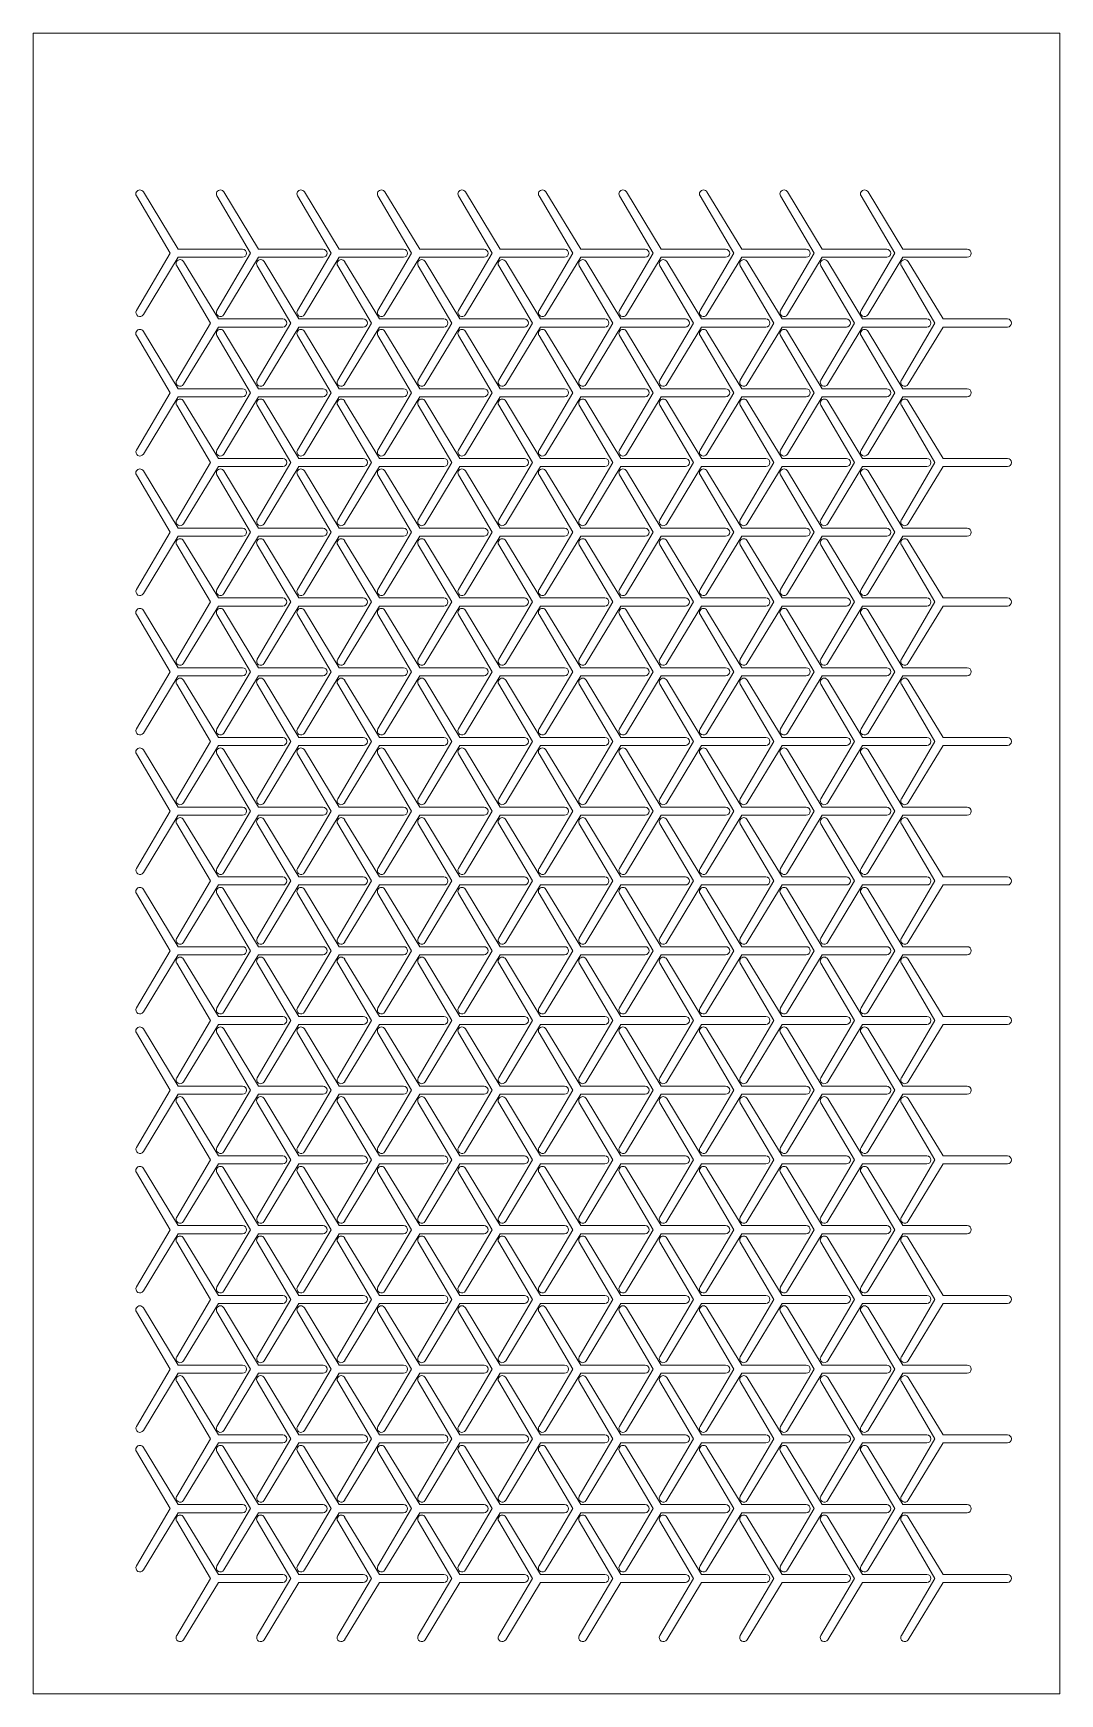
# Model space of a CAD drawing. Header units: metres. Extents: x 0 to 128, y 0 to 206.
import ezdxf

# ---------------------------------------------------------------- set-up
doc = ezdxf.new("R2010")
doc.units = ezdxf.units.M
doc.layers.add('TOP', color=1, linetype='Continuous', lineweight=0)

msp = doc.modelspace()

# ---------------------------------------------------------------- linework, layer by layer
at = {"layer": 'TOP'}
for p, q in [((0, 0), (0, 206.2)), ((0, 206.2), (127.5, 206.2)), ((127.5, 206.2), (127.5, 0)), ((12.82, 185.99), (17, 178.87)), ((18, 179.37), (13.68, 186.49)), ((22.82, 185.99), (27, 178.87)), ((28, 179.37), (23.68, 186.49)), ((32.82, 185.99), (37, 178.87)), ((38, 179.37), (33.68, 186.49)), ((42.82, 185.99), (47, 178.87)), ((48, 179.37), (43.68, 186.49)), ((52.82, 185.99), (57, 178.87)), ((58, 179.37), (53.68, 186.49)), ((62.82, 185.99), (67, 178.87)), ((68, 179.37), (63.68, 186.49)), ((72.82, 185.99), (77, 178.87)), ((78, 179.37), (73.68, 186.49)), ((82.82, 185.99), (87, 178.87)), ((88, 179.37), (83.68, 186.49)), ((92.82, 185.99), (97, 178.87)), ((98, 179.37), (93.68, 186.49)), ((102.82, 185.99), (107, 178.87)), ((108, 179.37), (103.68, 186.49)), ((17, 178.87), (12.82, 171.76)), ((13.68, 171.26), (18, 178.37)), ((26, 179.37), (18, 179.37)), ((18, 178.37), (26, 178.37)), ((23, 170.71), (18.68, 177.83)), ((27, 178.87), (22.82, 171.76)), ((23.68, 171.26), (28, 178.37)), ((36, 179.37), (28, 179.37)), ((28, 178.37), (36, 178.37)), ((33, 170.71), (28.68, 177.83)), ((37, 178.87), (32.82, 171.76)), ((33.68, 171.26), (38, 178.37)), ((46, 179.37), (38, 179.37)), ((38, 178.37), (46, 178.37)), ((43, 170.71), (38.68, 177.83)), ((47, 178.87), (42.82, 171.76)), ((43.68, 171.26), (48, 178.37)), ((56, 179.37), (48, 179.37)), ((48, 178.37), (56, 178.37)), ((53, 170.71), (48.68, 177.83)), ((57, 178.87), (52.82, 171.76)), ((53.68, 171.26), (58, 178.37)), ((66, 179.37), (58, 179.37)), ((58, 178.37), (66, 178.37)), ((63, 170.71), (58.68, 177.83)), ((67, 178.87), (62.82, 171.76)), ((63.68, 171.26), (68, 178.37)), ((76, 179.37), (68, 179.37)), ((68, 178.37), (76, 178.37)), ((73, 170.71), (68.68, 177.83)), ((77, 178.87), (72.82, 171.76)), ((73.68, 171.26), (78, 178.37)), ((86, 179.37), (78, 179.37)), ((78, 178.37), (86, 178.37)), ((83, 170.71), (78.68, 177.83)), ((87, 178.87), (82.82, 171.76)), ((83.68, 171.26), (88, 178.37)), ((96, 179.37), (88, 179.37)), ((88, 178.37), (96, 178.37)), ((93, 170.71), (88.68, 177.83)), ((97, 178.87), (92.82, 171.76)), ((93.68, 171.26), (98, 178.37)), ((106, 179.37), (98, 179.37)), ((98, 178.37), (106, 178.37)), ((103, 170.71), (98.68, 177.83)), ((107, 178.87), (102.82, 171.76)), ((103.68, 171.26), (108, 178.37)), ((116, 179.37), (108, 179.37)), ((108, 178.37), (116, 178.37)), ((113, 170.71), (108.68, 177.83)), ((17.82, 177.33), (22, 170.21)), ((27.82, 177.33), (32, 170.21)), ((37.82, 177.33), (42, 170.21)), ((47.82, 177.33), (52, 170.21)), ((57.82, 177.33), (62, 170.21)), ((67.82, 177.33), (72, 170.21)), ((77.82, 177.33), (82, 170.21)), ((87.82, 177.33), (92, 170.21)), ((97.82, 177.33), (102, 170.21)), ((107.82, 177.33), (112, 170.21)), ((18, 162.05), (13.68, 169.17)), ((22, 170.21), (17.82, 163.1)), ((18.68, 162.6), (23, 169.71)), ((31, 170.71), (23, 170.71)), ((23, 169.71), (31, 169.71)), ((28, 162.05), (23.68, 169.17)), ((32, 170.21), (27.82, 163.1)), ((28.68, 162.6), (33, 169.71)), ((41, 170.71), (33, 170.71)), ((33, 169.71), (41, 169.71)), ((38, 162.05), (33.68, 169.17)), ((42, 170.21), (37.82, 163.1)), ((38.68, 162.6), (43, 169.71)), ((51, 170.71), (43, 170.71)), ((43, 169.71), (51, 169.71)), ((48, 162.05), (43.68, 169.17)), ((52, 170.21), (47.82, 163.1)), ((48.68, 162.6), (53, 169.71)), ((61, 170.71), (53, 170.71)), ((53, 169.71), (61, 169.71)), ((58, 162.05), (53.68, 169.17)), ((62, 170.21), (57.82, 163.1)), ((58.68, 162.6), (63, 169.71)), ((71, 170.71), (63, 170.71)), ((63, 169.71), (71, 169.71)), ((68, 162.05), (63.68, 169.17)), ((72, 170.21), (67.82, 163.1)), ((68.68, 162.6), (73, 169.71)), ((81, 170.71), (73, 170.71)), ((73, 169.71), (81, 169.71)), ((78, 162.05), (73.68, 169.17)), ((82, 170.21), (77.82, 163.1)), ((78.68, 162.6), (83, 169.71)), ((91, 170.71), (83, 170.71)), ((83, 169.71), (91, 169.71)), ((88, 162.05), (83.68, 169.17)), ((92, 170.21), (87.82, 163.1)), ((88.68, 162.6), (93, 169.71)), ((101, 170.71), (93, 170.71)), ((93, 169.71), (101, 169.71)), ((98, 162.05), (93.68, 169.17)), ((102, 170.21), (97.82, 163.1)), ((98.68, 162.6), (103, 169.71)), ((111, 170.71), (103, 170.71)), ((103, 169.71), (111, 169.71)), ((108, 162.05), (103.68, 169.17)), ((112, 170.21), (107.82, 163.1)), ((108.68, 162.6), (113, 169.71)), ((121, 170.71), (113, 170.71)), ((113, 169.71), (121, 169.71)), ((12.82, 168.67), (17, 161.55)), ((22.82, 168.67), (27, 161.55)), ((32.82, 168.67), (37, 161.55)), ((42.82, 168.67), (47, 161.55)), ((52.82, 168.67), (57, 161.55)), ((62.82, 168.67), (67, 161.55)), ((72.82, 168.67), (77, 161.55)), ((82.82, 168.67), (87, 161.55)), ((92.82, 168.67), (97, 161.55)), ((102.82, 168.67), (107, 161.55)), ((17, 161.55), (12.82, 154.44)), ((13.68, 153.94), (18, 161.05)), ((26, 162.05), (18, 162.05)), ((18, 161.05), (26, 161.05)), ((27, 161.55), (22.82, 154.44)), ((23.68, 153.94), (28, 161.05)), ((36, 162.05), (28, 162.05)), ((28, 161.05), (36, 161.05)), ((37, 161.55), (32.82, 154.44)), ((33.68, 153.94), (38, 161.05)), ((46, 162.05), (38, 162.05)), ((38, 161.05), (46, 161.05)), ((47, 161.55), (42.82, 154.44)), ((43.68, 153.94), (48, 161.05)), ((56, 162.05), (48, 162.05)), ((48, 161.05), (56, 161.05)), ((57, 161.55), (52.82, 154.44)), ((53.68, 153.94), (58, 161.05)), ((66, 162.05), (58, 162.05)), ((58, 161.05), (66, 161.05)), ((67, 161.55), (62.82, 154.44)), ((63.68, 153.94), (68, 161.05)), ((76, 162.05), (68, 162.05)), ((68, 161.05), (76, 161.05)), ((77, 161.55), (72.82, 154.44)), ((73.68, 153.94), (78, 161.05)), ((86, 162.05), (78, 162.05)), ((78, 161.05), (86, 161.05)), ((87, 161.55), (82.82, 154.44)), ((83.68, 153.94), (88, 161.05)), ((96, 162.05), (88, 162.05)), ((88, 161.05), (96, 161.05)), ((97, 161.55), (92.82, 154.44)), ((93.68, 153.94), (98, 161.05)), ((106, 162.05), (98, 162.05)), ((98, 161.05), (106, 161.05)), ((107, 161.55), (102.82, 154.44)), ((103.68, 153.94), (108, 161.05)), ((116, 162.05), (108, 162.05)), ((108, 161.05), (116, 161.05)), ((17.82, 160.01), (22, 152.89)), ((23, 153.39), (18.68, 160.51)), ((27.82, 160.01), (32, 152.89)), ((33, 153.39), (28.68, 160.51)), ((37.82, 160.01), (42, 152.89)), ((43, 153.39), (38.68, 160.51)), ((47.82, 160.01), (52, 152.89)), ((53, 153.39), (48.68, 160.51)), ((57.82, 160.01), (62, 152.89)), ((63, 153.39), (58.68, 160.51)), ((67.82, 160.01), (72, 152.89)), ((73, 153.39), (68.68, 160.51)), ((77.82, 160.01), (82, 152.89)), ((83, 153.39), (78.68, 160.51)), ((87.82, 160.01), (92, 152.89)), ((93, 153.39), (88.68, 160.51)), ((97.82, 160.01), (102, 152.89)), ((103, 153.39), (98.68, 160.51)), ((107.82, 160.01), (112, 152.89)), ((113, 153.39), (108.68, 160.51)), ((22, 152.89), (17.82, 145.78)), ((31, 153.39), (23, 153.39)), ((32, 152.89), (27.82, 145.78)), ((41, 153.39), (33, 153.39)), ((42, 152.89), (37.82, 145.78)), ((51, 153.39), (43, 153.39)), ((52, 152.89), (47.82, 145.78)), ((61, 153.39), (53, 153.39)), ((62, 152.89), (57.82, 145.78)), ((71, 153.39), (63, 153.39)), ((72, 152.89), (67.82, 145.78)), ((81, 153.39), (73, 153.39)), ((82, 152.89), (77.82, 145.78)), ((91, 153.39), (83, 153.39)), ((92, 152.89), (87.82, 145.78)), ((101, 153.39), (93, 153.39)), ((102, 152.89), (97.82, 145.78)), ((111, 153.39), (103, 153.39)), ((112, 152.89), (107.82, 145.78)), ((121, 153.39), (113, 153.39)), ((12.82, 151.35), (17, 144.23)), ((18, 144.73), (13.68, 151.85)), ((18.68, 145.28), (23, 152.39)), ((22.82, 151.35), (27, 144.23)), ((23, 152.39), (31, 152.39)), ((28, 144.73), (23.68, 151.85)), ((28.68, 145.28), (33, 152.39)), ((32.82, 151.35), (37, 144.23)), ((33, 152.39), (41, 152.39)), ((38, 144.73), (33.68, 151.85)), ((38.68, 145.28), (43, 152.39)), ((42.82, 151.35), (47, 144.23)), ((43, 152.39), (51, 152.39)), ((48, 144.73), (43.68, 151.85)), ((48.68, 145.28), (53, 152.39)), ((52.82, 151.35), (57, 144.23)), ((53, 152.39), (61, 152.39)), ((58, 144.73), (53.68, 151.85)), ((58.68, 145.28), (63, 152.39)), ((62.82, 151.35), (67, 144.23)), ((63, 152.39), (71, 152.39)), ((68, 144.73), (63.68, 151.85)), ((68.68, 145.28), (73, 152.39)), ((72.82, 151.35), (77, 144.23)), ((73, 152.39), (81, 152.39)), ((78, 144.73), (73.68, 151.85)), ((78.68, 145.28), (83, 152.39)), ((82.82, 151.35), (87, 144.23)), ((83, 152.39), (91, 152.39)), ((88, 144.73), (83.68, 151.85)), ((88.68, 145.28), (93, 152.39)), ((92.82, 151.35), (97, 144.23)), ((93, 152.39), (101, 152.39)), ((98, 144.73), (93.68, 151.85)), ((98.68, 145.28), (103, 152.39)), ((102.82, 151.35), (107, 144.23)), ((103, 152.39), (111, 152.39)), ((108, 144.73), (103.68, 151.85)), ((108.68, 145.28), (113, 152.39)), ((113, 152.39), (121, 152.39)), ((26, 144.73), (18, 144.73)), ((36, 144.73), (28, 144.73)), ((46, 144.73), (38, 144.73)), ((56, 144.73), (48, 144.73)), ((66, 144.73), (58, 144.73)), ((76, 144.73), (68, 144.73)), ((86, 144.73), (78, 144.73)), ((96, 144.73), (88, 144.73)), ((106, 144.73), (98, 144.73)), ((116, 144.73), (108, 144.73)), ((17, 144.23), (12.82, 137.12)), ((13.68, 136.62), (18, 143.73)), ((17.82, 142.68), (22, 135.57)), ((18, 143.73), (26, 143.73)), ((23, 136.07), (18.68, 143.18)), ((27, 144.23), (22.82, 137.12)), ((23.68, 136.62), (28, 143.73)), ((27.82, 142.68), (32, 135.57)), ((28, 143.73), (36, 143.73)), ((33, 136.07), (28.68, 143.18)), ((37, 144.23), (32.82, 137.12)), ((33.68, 136.62), (38, 143.73)), ((37.82, 142.68), (42, 135.57)), ((38, 143.73), (46, 143.73)), ((43, 136.07), (38.68, 143.18)), ((47, 144.23), (42.82, 137.12)), ((43.68, 136.62), (48, 143.73)), ((47.82, 142.68), (52, 135.57)), ((48, 143.73), (56, 143.73)), ((53, 136.07), (48.68, 143.18)), ((57, 144.23), (52.82, 137.12)), ((53.68, 136.62), (58, 143.73)), ((57.82, 142.68), (62, 135.57)), ((58, 143.73), (66, 143.73)), ((63, 136.07), (58.68, 143.18)), ((67, 144.23), (62.82, 137.12)), ((63.68, 136.62), (68, 143.73)), ((67.82, 142.68), (72, 135.57)), ((68, 143.73), (76, 143.73)), ((73, 136.07), (68.68, 143.18)), ((77, 144.23), (72.82, 137.12)), ((73.68, 136.62), (78, 143.73)), ((77.82, 142.68), (82, 135.57)), ((78, 143.73), (86, 143.73)), ((83, 136.07), (78.68, 143.18)), ((87, 144.23), (82.82, 137.12)), ((83.68, 136.62), (88, 143.73)), ((87.82, 142.68), (92, 135.57)), ((88, 143.73), (96, 143.73)), ((93, 136.07), (88.68, 143.18)), ((97, 144.23), (92.82, 137.12)), ((93.68, 136.62), (98, 143.73)), ((97.82, 142.68), (102, 135.57)), ((98, 143.73), (106, 143.73)), ((103, 136.07), (98.68, 143.18)), ((107, 144.23), (102.82, 137.12)), ((103.68, 136.62), (108, 143.73)), ((107.82, 142.68), (112, 135.57)), ((108, 143.73), (116, 143.73)), ((113, 136.07), (108.68, 143.18)), ((18, 127.41), (13.68, 134.52)), ((22, 135.57), (17.82, 128.46)), ((18.68, 127.96), (23, 135.07)), ((31, 136.07), (23, 136.07)), ((23, 135.07), (31, 135.07)), ((28, 127.41), (23.68, 134.52)), ((32, 135.57), (27.82, 128.46)), ((28.68, 127.96), (33, 135.07)), ((41, 136.07), (33, 136.07)), ((33, 135.07), (41, 135.07)), ((38, 127.41), (33.68, 134.52)), ((42, 135.57), (37.82, 128.46)), ((38.68, 127.96), (43, 135.07)), ((51, 136.07), (43, 136.07)), ((43, 135.07), (51, 135.07)), ((48, 127.41), (43.68, 134.52)), ((52, 135.57), (47.82, 128.46)), ((48.68, 127.96), (53, 135.07)), ((61, 136.07), (53, 136.07)), ((53, 135.07), (61, 135.07)), ((58, 127.41), (53.68, 134.52)), ((62, 135.57), (57.82, 128.46)), ((58.68, 127.96), (63, 135.07)), ((71, 136.07), (63, 136.07)), ((63, 135.07), (71, 135.07)), ((68, 127.41), (63.68, 134.52)), ((72, 135.57), (67.82, 128.46)), ((68.68, 127.96), (73, 135.07)), ((81, 136.07), (73, 136.07)), ((73, 135.07), (81, 135.07)), ((78, 127.41), (73.68, 134.52)), ((82, 135.57), (77.82, 128.46)), ((78.68, 127.96), (83, 135.07)), ((91, 136.07), (83, 136.07)), ((83, 135.07), (91, 135.07)), ((88, 127.41), (83.68, 134.52)), ((92, 135.57), (87.82, 128.46)), ((88.68, 127.96), (93, 135.07)), ((101, 136.07), (93, 136.07)), ((93, 135.07), (101, 135.07)), ((98, 127.41), (93.68, 134.52)), ((102, 135.57), (97.82, 128.46)), ((98.68, 127.96), (103, 135.07)), ((111, 136.07), (103, 136.07)), ((103, 135.07), (111, 135.07)), ((108, 127.41), (103.68, 134.52)), ((112, 135.57), (107.82, 128.46)), ((108.68, 127.96), (113, 135.07)), ((121, 136.07), (113, 136.07)), ((113, 135.07), (121, 135.07)), ((12.82, 134.02), (17, 126.91)), ((22.82, 134.02), (27, 126.91)), ((32.82, 134.02), (37, 126.91)), ((42.82, 134.02), (47, 126.91)), ((52.82, 134.02), (57, 126.91)), ((62.82, 134.02), (67, 126.91)), ((72.82, 134.02), (77, 126.91)), ((82.82, 134.02), (87, 126.91)), ((92.82, 134.02), (97, 126.91)), ((102.82, 134.02), (107, 126.91)), ((17, 126.91), (12.82, 119.8)), ((13.68, 119.3), (18, 126.41)), ((26, 127.41), (18, 127.41)), ((18, 126.41), (26, 126.41)), ((23, 118.75), (18.68, 125.86)), ((27, 126.91), (22.82, 119.8)), ((23.68, 119.3), (28, 126.41)), ((36, 127.41), (28, 127.41)), ((28, 126.41), (36, 126.41)), ((33, 118.75), (28.68, 125.86)), ((37, 126.91), (32.82, 119.8)), ((33.68, 119.3), (38, 126.41)), ((46, 127.41), (38, 127.41)), ((38, 126.41), (46, 126.41)), ((43, 118.75), (38.68, 125.86)), ((47, 126.91), (42.82, 119.8)), ((43.68, 119.3), (48, 126.41)), ((56, 127.41), (48, 127.41)), ((48, 126.41), (56, 126.41)), ((53, 118.75), (48.68, 125.86)), ((57, 126.91), (52.82, 119.8)), ((53.68, 119.3), (58, 126.41)), ((66, 127.41), (58, 127.41)), ((58, 126.41), (66, 126.41)), ((63, 118.75), (58.68, 125.86)), ((67, 126.91), (62.82, 119.8)), ((63.68, 119.3), (68, 126.41)), ((76, 127.41), (68, 127.41)), ((68, 126.41), (76, 126.41)), ((73, 118.75), (68.68, 125.86)), ((77, 126.91), (72.82, 119.8)), ((73.68, 119.3), (78, 126.41)), ((86, 127.41), (78, 127.41)), ((78, 126.41), (86, 126.41)), ((83, 118.75), (78.68, 125.86)), ((87, 126.91), (82.82, 119.8)), ((83.68, 119.3), (88, 126.41)), ((96, 127.41), (88, 127.41)), ((88, 126.41), (96, 126.41)), ((93, 118.75), (88.68, 125.86)), ((97, 126.91), (92.82, 119.8)), ((93.68, 119.3), (98, 126.41)), ((106, 127.41), (98, 127.41)), ((98, 126.41), (106, 126.41)), ((103, 118.75), (98.68, 125.86)), ((107, 126.91), (102.82, 119.8)), ((103.68, 119.3), (108, 126.41)), ((116, 127.41), (108, 127.41)), ((108, 126.41), (116, 126.41)), ((113, 118.75), (108.68, 125.86)), ((17.82, 125.36), (22, 118.25)), ((27.82, 125.36), (32, 118.25)), ((37.82, 125.36), (42, 118.25)), ((47.82, 125.36), (52, 118.25)), ((57.82, 125.36), (62, 118.25)), ((67.82, 125.36), (72, 118.25)), ((77.82, 125.36), (82, 118.25)), ((87.82, 125.36), (92, 118.25)), ((97.82, 125.36), (102, 118.25)), ((107.82, 125.36), (112, 118.25)), ((22, 118.25), (17.82, 111.14)), ((18.68, 110.64), (23, 117.75)), ((31, 118.75), (23, 118.75)), ((23, 117.75), (31, 117.75)), ((32, 118.25), (27.82, 111.14)), ((28.68, 110.64), (33, 117.75)), ((41, 118.75), (33, 118.75)), ((33, 117.75), (41, 117.75)), ((42, 118.25), (37.82, 111.14)), ((38.68, 110.64), (43, 117.75)), ((51, 118.75), (43, 118.75)), ((43, 117.75), (51, 117.75)), ((52, 118.25), (47.82, 111.14)), ((48.68, 110.64), (53, 117.75)), ((61, 118.75), (53, 118.75)), ((53, 117.75), (61, 117.75)), ((62, 118.25), (57.82, 111.14)), ((58.68, 110.64), (63, 117.75)), ((71, 118.75), (63, 118.75)), ((63, 117.75), (71, 117.75)), ((72, 118.25), (67.82, 111.14)), ((68.68, 110.64), (73, 117.75)), ((81, 118.75), (73, 118.75)), ((73, 117.75), (81, 117.75)), ((82, 118.25), (77.82, 111.14)), ((78.68, 110.64), (83, 117.75)), ((91, 118.75), (83, 118.75)), ((83, 117.75), (91, 117.75)), ((92, 118.25), (87.82, 111.14)), ((88.68, 110.64), (93, 117.75)), ((101, 118.75), (93, 118.75)), ((93, 117.75), (101, 117.75)), ((102, 118.25), (97.82, 111.14)), ((98.68, 110.64), (103, 117.75)), ((111, 118.75), (103, 118.75)), ((103, 117.75), (111, 117.75)), ((112, 118.25), (107.82, 111.14)), ((108.68, 110.64), (113, 117.75)), ((121, 118.75), (113, 118.75)), ((113, 117.75), (121, 117.75)), ((12.82, 116.7), (17, 109.59)), ((18, 110.09), (13.68, 117.2)), ((22.82, 116.7), (27, 109.59)), ((28, 110.09), (23.68, 117.2)), ((32.82, 116.7), (37, 109.59)), ((38, 110.09), (33.68, 117.2)), ((42.82, 116.7), (47, 109.59)), ((48, 110.09), (43.68, 117.2)), ((52.82, 116.7), (57, 109.59)), ((58, 110.09), (53.68, 117.2)), ((62.82, 116.7), (67, 109.59)), ((68, 110.09), (63.68, 117.2)), ((72.82, 116.7), (77, 109.59)), ((78, 110.09), (73.68, 117.2)), ((82.82, 116.7), (87, 109.59)), ((88, 110.09), (83.68, 117.2)), ((92.82, 116.7), (97, 109.59)), ((98, 110.09), (93.68, 117.2)), ((102.82, 116.7), (107, 109.59)), ((108, 110.09), (103.68, 117.2)), ((17, 109.59), (12.82, 102.48)), ((26, 110.09), (18, 110.09)), ((27, 109.59), (22.82, 102.48)), ((36, 110.09), (28, 110.09)), ((37, 109.59), (32.82, 102.48)), ((46, 110.09), (38, 110.09)), ((47, 109.59), (42.82, 102.48)), ((56, 110.09), (48, 110.09)), ((57, 109.59), (52.82, 102.48)), ((66, 110.09), (58, 110.09)), ((67, 109.59), (62.82, 102.48)), ((76, 110.09), (68, 110.09)), ((77, 109.59), (72.82, 102.48)), ((86, 110.09), (78, 110.09)), ((87, 109.59), (82.82, 102.48)), ((96, 110.09), (88, 110.09)), ((97, 109.59), (92.82, 102.48)), ((106, 110.09), (98, 110.09)), ((107, 109.59), (102.82, 102.48)), ((116, 110.09), (108, 110.09)), ((13.68, 101.98), (18, 109.09)), ((17.82, 108.04), (22, 100.93)), ((18, 109.09), (26, 109.09)), ((23, 101.43), (18.68, 108.54)), ((23.68, 101.98), (28, 109.09)), ((27.82, 108.04), (32, 100.93)), ((28, 109.09), (36, 109.09)), ((33, 101.43), (28.68, 108.54)), ((33.68, 101.98), (38, 109.09)), ((37.82, 108.04), (42, 100.93)), ((38, 109.09), (46, 109.09)), ((43, 101.43), (38.68, 108.54)), ((43.68, 101.98), (48, 109.09)), ((47.82, 108.04), (52, 100.93)), ((48, 109.09), (56, 109.09)), ((53, 101.43), (48.68, 108.54)), ((53.68, 101.98), (58, 109.09)), ((57.82, 108.04), (62, 100.93)), ((58, 109.09), (66, 109.09)), ((63, 101.43), (58.68, 108.54)), ((63.68, 101.98), (68, 109.09)), ((67.82, 108.04), (72, 100.93)), ((68, 109.09), (76, 109.09)), ((73, 101.43), (68.68, 108.54)), ((73.68, 101.98), (78, 109.09)), ((77.82, 108.04), (82, 100.93)), ((78, 109.09), (86, 109.09)), ((83, 101.43), (78.68, 108.54)), ((83.68, 101.98), (88, 109.09)), ((87.82, 108.04), (92, 100.93)), ((88, 109.09), (96, 109.09)), ((93, 101.43), (88.68, 108.54)), ((93.68, 101.98), (98, 109.09)), ((97.82, 108.04), (102, 100.93)), ((98, 109.09), (106, 109.09)), ((103, 101.43), (98.68, 108.54)), ((103.68, 101.98), (108, 109.09)), ((107.82, 108.04), (112, 100.93)), ((108, 109.09), (116, 109.09)), ((113, 101.43), (108.68, 108.54)), ((31, 101.43), (23, 101.43)), ((41, 101.43), (33, 101.43)), ((51, 101.43), (43, 101.43)), ((61, 101.43), (53, 101.43)), ((71, 101.43), (63, 101.43)), ((81, 101.43), (73, 101.43)), ((91, 101.43), (83, 101.43)), ((101, 101.43), (93, 101.43)), ((111, 101.43), (103, 101.43)), ((121, 101.43), (113, 101.43)), ((12.82, 99.38), (17, 92.27)), ((18, 92.77), (13.68, 99.88)), ((22, 100.93), (17.82, 93.82)), ((18.68, 93.32), (23, 100.43)), ((22.82, 99.38), (27, 92.27)), ((23, 100.43), (31, 100.43)), ((28, 92.77), (23.68, 99.88)), ((32, 100.93), (27.82, 93.82)), ((28.68, 93.32), (33, 100.43)), ((32.82, 99.38), (37, 92.27)), ((33, 100.43), (41, 100.43)), ((38, 92.77), (33.68, 99.88)), ((42, 100.93), (37.82, 93.82)), ((38.68, 93.32), (43, 100.43)), ((42.82, 99.38), (47, 92.27)), ((43, 100.43), (51, 100.43)), ((48, 92.77), (43.68, 99.88)), ((52, 100.93), (47.82, 93.82)), ((48.68, 93.32), (53, 100.43)), ((52.82, 99.38), (57, 92.27)), ((53, 100.43), (61, 100.43)), ((58, 92.77), (53.68, 99.88)), ((62, 100.93), (57.82, 93.82)), ((58.68, 93.32), (63, 100.43)), ((62.82, 99.38), (67, 92.27)), ((63, 100.43), (71, 100.43)), ((68, 92.77), (63.68, 99.88)), ((72, 100.93), (67.82, 93.82)), ((68.68, 93.32), (73, 100.43)), ((72.82, 99.38), (77, 92.27)), ((73, 100.43), (81, 100.43)), ((78, 92.77), (73.68, 99.88)), ((82, 100.93), (77.82, 93.82)), ((78.68, 93.32), (83, 100.43)), ((82.82, 99.38), (87, 92.27)), ((83, 100.43), (91, 100.43)), ((88, 92.77), (83.68, 99.88)), ((92, 100.93), (87.82, 93.82)), ((88.68, 93.32), (93, 100.43)), ((92.82, 99.38), (97, 92.27)), ((93, 100.43), (101, 100.43)), ((98, 92.77), (93.68, 99.88)), ((102, 100.93), (97.82, 93.82)), ((98.68, 93.32), (103, 100.43)), ((102.82, 99.38), (107, 92.27)), ((103, 100.43), (111, 100.43)), ((108, 92.77), (103.68, 99.88)), ((112, 100.93), (107.82, 93.82)), ((108.68, 93.32), (113, 100.43)), ((113, 100.43), (121, 100.43)), ((17, 92.27), (12.82, 85.16)), ((13.68, 84.66), (18, 91.77)), ((26, 92.77), (18, 92.77)), ((18, 91.77), (26, 91.77)), ((23, 84.11), (18.68, 91.22)), ((27, 92.27), (22.82, 85.16)), ((23.68, 84.66), (28, 91.77)), ((36, 92.77), (28, 92.77)), ((28, 91.77), (36, 91.77)), ((33, 84.11), (28.68, 91.22)), ((37, 92.27), (32.82, 85.16)), ((33.68, 84.66), (38, 91.77)), ((46, 92.77), (38, 92.77)), ((38, 91.77), (46, 91.77)), ((43, 84.11), (38.68, 91.22)), ((47, 92.27), (42.82, 85.16)), ((43.68, 84.66), (48, 91.77)), ((56, 92.77), (48, 92.77)), ((48, 91.77), (56, 91.77)), ((53, 84.11), (48.68, 91.22)), ((57, 92.27), (52.82, 85.16)), ((53.68, 84.66), (58, 91.77)), ((66, 92.77), (58, 92.77)), ((58, 91.77), (66, 91.77)), ((63, 84.11), (58.68, 91.22)), ((67, 92.27), (62.82, 85.16)), ((63.68, 84.66), (68, 91.77)), ((76, 92.77), (68, 92.77)), ((68, 91.77), (76, 91.77)), ((73, 84.11), (68.68, 91.22)), ((77, 92.27), (72.82, 85.16)), ((73.68, 84.66), (78, 91.77)), ((86, 92.77), (78, 92.77)), ((78, 91.77), (86, 91.77)), ((83, 84.11), (78.68, 91.22)), ((87, 92.27), (82.82, 85.16)), ((83.68, 84.66), (88, 91.77)), ((96, 92.77), (88, 92.77)), ((88, 91.77), (96, 91.77)), ((93, 84.11), (88.68, 91.22)), ((97, 92.27), (92.82, 85.16)), ((93.68, 84.66), (98, 91.77)), ((106, 92.77), (98, 92.77)), ((98, 91.77), (106, 91.77)), ((103, 84.11), (98.68, 91.22)), ((107, 92.27), (102.82, 85.16)), ((103.68, 84.66), (108, 91.77)), ((116, 92.77), (108, 92.77)), ((108, 91.77), (116, 91.77)), ((113, 84.11), (108.68, 91.22)), ((17.82, 90.72), (22, 83.61)), ((27.82, 90.72), (32, 83.61)), ((37.82, 90.72), (42, 83.61)), ((47.82, 90.72), (52, 83.61)), ((57.82, 90.72), (62, 83.61)), ((67.82, 90.72), (72, 83.61)), ((77.82, 90.72), (82, 83.61)), ((87.82, 90.72), (92, 83.61)), ((97.82, 90.72), (102, 83.61)), ((107.82, 90.72), (112, 83.61)), ((18, 75.45), (13.68, 82.56)), ((22, 83.61), (17.82, 76.5)), ((18.68, 76), (23, 83.11)), ((31, 84.11), (23, 84.11)), ((23, 83.11), (31, 83.11)), ((28, 75.45), (23.68, 82.56)), ((32, 83.61), (27.82, 76.5)), ((28.68, 76), (33, 83.11)), ((41, 84.11), (33, 84.11)), ((33, 83.11), (41, 83.11)), ((38, 75.45), (33.68, 82.56)), ((42, 83.61), (37.82, 76.5)), ((38.68, 76), (43, 83.11)), ((51, 84.11), (43, 84.11)), ((43, 83.11), (51, 83.11)), ((48, 75.45), (43.68, 82.56)), ((52, 83.61), (47.82, 76.5)), ((48.68, 76), (53, 83.11)), ((61, 84.11), (53, 84.11)), ((53, 83.11), (61, 83.11)), ((58, 75.45), (53.68, 82.56)), ((62, 83.61), (57.82, 76.5)), ((58.68, 76), (63, 83.11)), ((71, 84.11), (63, 84.11)), ((63, 83.11), (71, 83.11)), ((68, 75.45), (63.68, 82.56)), ((72, 83.61), (67.82, 76.5)), ((68.68, 76), (73, 83.11)), ((81, 84.11), (73, 84.11)), ((73, 83.11), (81, 83.11)), ((78, 75.45), (73.68, 82.56)), ((82, 83.61), (77.82, 76.5)), ((78.68, 76), (83, 83.11)), ((91, 84.11), (83, 84.11)), ((83, 83.11), (91, 83.11)), ((88, 75.45), (83.68, 82.56)), ((92, 83.61), (87.82, 76.5)), ((88.68, 76), (93, 83.11)), ((101, 84.11), (93, 84.11)), ((93, 83.11), (101, 83.11)), ((98, 75.45), (93.68, 82.56)), ((102, 83.61), (97.82, 76.5)), ((98.68, 76), (103, 83.11)), ((111, 84.11), (103, 84.11)), ((103, 83.11), (111, 83.11)), ((108, 75.45), (103.68, 82.56)), ((112, 83.61), (107.82, 76.5)), ((108.68, 76), (113, 83.11)), ((121, 84.11), (113, 84.11)), ((113, 83.11), (121, 83.11)), ((12.82, 82.06), (17, 74.95)), ((22.82, 82.06), (27, 74.95)), ((32.82, 82.06), (37, 74.95)), ((42.82, 82.06), (47, 74.95)), ((52.82, 82.06), (57, 74.95)), ((62.82, 82.06), (67, 74.95)), ((72.82, 82.06), (77, 74.95)), ((82.82, 82.06), (87, 74.95)), ((92.82, 82.06), (97, 74.95)), ((102.82, 82.06), (107, 74.95)), ((17, 74.95), (12.82, 67.84)), ((13.68, 67.34), (18, 74.45)), ((26, 75.45), (18, 75.45)), ((18, 74.45), (26, 74.45)), ((27, 74.95), (22.82, 67.84)), ((23.68, 67.34), (28, 74.45)), ((36, 75.45), (28, 75.45)), ((28, 74.45), (36, 74.45)), ((37, 74.95), (32.82, 67.84)), ((33.68, 67.34), (38, 74.45)), ((46, 75.45), (38, 75.45)), ((38, 74.45), (46, 74.45)), ((47, 74.95), (42.82, 67.84)), ((43.68, 67.34), (48, 74.45)), ((56, 75.45), (48, 75.45)), ((48, 74.45), (56, 74.45)), ((57, 74.95), (52.82, 67.84)), ((53.68, 67.34), (58, 74.45)), ((66, 75.45), (58, 75.45)), ((58, 74.45), (66, 74.45)), ((67, 74.95), (62.82, 67.84)), ((63.68, 67.34), (68, 74.45)), ((76, 75.45), (68, 75.45)), ((68, 74.45), (76, 74.45)), ((77, 74.95), (72.82, 67.84)), ((73.68, 67.34), (78, 74.45)), ((86, 75.45), (78, 75.45)), ((78, 74.45), (86, 74.45)), ((87, 74.95), (82.82, 67.84)), ((83.68, 67.34), (88, 74.45)), ((96, 75.45), (88, 75.45)), ((88, 74.45), (96, 74.45)), ((97, 74.95), (92.82, 67.84)), ((93.68, 67.34), (98, 74.45)), ((106, 75.45), (98, 75.45)), ((98, 74.45), (106, 74.45)), ((107, 74.95), (102.82, 67.84)), ((103.68, 67.34), (108, 74.45)), ((116, 75.45), (108, 75.45)), ((108, 74.45), (116, 74.45)), ((17.82, 73.4), (22, 66.29)), ((23, 66.79), (18.68, 73.9)), ((27.82, 73.4), (32, 66.29)), ((33, 66.79), (28.68, 73.9)), ((37.82, 73.4), (42, 66.29)), ((43, 66.79), (38.68, 73.9)), ((47.82, 73.4), (52, 66.29)), ((53, 66.79), (48.68, 73.9)), ((57.82, 73.4), (62, 66.29)), ((63, 66.79), (58.68, 73.9)), ((67.82, 73.4), (72, 66.29)), ((73, 66.79), (68.68, 73.9)), ((77.82, 73.4), (82, 66.29)), ((83, 66.79), (78.68, 73.9)), ((87.82, 73.4), (92, 66.29)), ((93, 66.79), (88.68, 73.9)), ((97.82, 73.4), (102, 66.29)), ((103, 66.79), (98.68, 73.9)), ((107.82, 73.4), (112, 66.29)), ((113, 66.79), (108.68, 73.9)), ((22, 66.29), (17.82, 59.18)), ((31, 66.79), (23, 66.79)), ((32, 66.29), (27.82, 59.18)), ((41, 66.79), (33, 66.79)), ((42, 66.29), (37.82, 59.18)), ((51, 66.79), (43, 66.79)), ((52, 66.29), (47.82, 59.18)), ((61, 66.79), (53, 66.79)), ((62, 66.29), (57.82, 59.18)), ((71, 66.79), (63, 66.79)), ((72, 66.29), (67.82, 59.18)), ((81, 66.79), (73, 66.79)), ((82, 66.29), (77.82, 59.18)), ((91, 66.79), (83, 66.79)), ((92, 66.29), (87.82, 59.18)), ((101, 66.79), (93, 66.79)), ((102, 66.29), (97.82, 59.18)), ((111, 66.79), (103, 66.79)), ((112, 66.29), (107.82, 59.18)), ((121, 66.79), (113, 66.79)), ((12.82, 64.74), (17, 57.63)), ((18, 58.13), (13.68, 65.24)), ((18.68, 58.68), (23, 65.79)), ((22.82, 64.74), (27, 57.63)), ((23, 65.79), (31, 65.79)), ((28, 58.13), (23.68, 65.24)), ((28.68, 58.68), (33, 65.79)), ((32.82, 64.74), (37, 57.63)), ((33, 65.79), (41, 65.79)), ((38, 58.13), (33.68, 65.24)), ((38.68, 58.68), (43, 65.79)), ((42.82, 64.74), (47, 57.63)), ((43, 65.79), (51, 65.79)), ((48, 58.13), (43.68, 65.24)), ((48.68, 58.68), (53, 65.79)), ((52.82, 64.74), (57, 57.63)), ((53, 65.79), (61, 65.79)), ((58, 58.13), (53.68, 65.24)), ((58.68, 58.68), (63, 65.79)), ((62.82, 64.74), (67, 57.63)), ((63, 65.79), (71, 65.79)), ((68, 58.13), (63.68, 65.24)), ((68.68, 58.68), (73, 65.79)), ((72.82, 64.74), (77, 57.63)), ((73, 65.79), (81, 65.79)), ((78, 58.13), (73.68, 65.24)), ((78.68, 58.68), (83, 65.79)), ((82.82, 64.74), (87, 57.63)), ((83, 65.79), (91, 65.79)), ((88, 58.13), (83.68, 65.24)), ((88.68, 58.68), (93, 65.79)), ((92.82, 64.74), (97, 57.63)), ((93, 65.79), (101, 65.79)), ((98, 58.13), (93.68, 65.24)), ((98.68, 58.68), (103, 65.79)), ((102.82, 64.74), (107, 57.63)), ((103, 65.79), (111, 65.79)), ((108, 58.13), (103.68, 65.24)), ((108.68, 58.68), (113, 65.79)), ((113, 65.79), (121, 65.79)), ((26, 58.13), (18, 58.13)), ((36, 58.13), (28, 58.13)), ((46, 58.13), (38, 58.13)), ((56, 58.13), (48, 58.13)), ((66, 58.13), (58, 58.13)), ((76, 58.13), (68, 58.13)), ((86, 58.13), (78, 58.13)), ((96, 58.13), (88, 58.13)), ((106, 58.13), (98, 58.13)), ((116, 58.13), (108, 58.13)), ((17, 57.63), (12.82, 50.52)), ((13.68, 50.02), (18, 57.13)), ((17.82, 56.08), (22, 48.97)), ((18, 57.13), (26, 57.13)), ((23, 49.47), (18.68, 56.58)), ((27, 57.63), (22.82, 50.52)), ((23.68, 50.02), (28, 57.13)), ((27.82, 56.08), (32, 48.97)), ((28, 57.13), (36, 57.13)), ((33, 49.47), (28.68, 56.58)), ((37, 57.63), (32.82, 50.52)), ((33.68, 50.02), (38, 57.13)), ((37.82, 56.08), (42, 48.97)), ((38, 57.13), (46, 57.13)), ((43, 49.47), (38.68, 56.58)), ((47, 57.63), (42.82, 50.52)), ((43.68, 50.02), (48, 57.13)), ((47.82, 56.08), (52, 48.97)), ((48, 57.13), (56, 57.13)), ((53, 49.47), (48.68, 56.58)), ((57, 57.63), (52.82, 50.52)), ((53.68, 50.02), (58, 57.13)), ((57.82, 56.08), (62, 48.97)), ((58, 57.13), (66, 57.13)), ((63, 49.47), (58.68, 56.58)), ((67, 57.63), (62.82, 50.52)), ((63.68, 50.02), (68, 57.13)), ((67.82, 56.08), (72, 48.97)), ((68, 57.13), (76, 57.13)), ((73, 49.47), (68.68, 56.58)), ((77, 57.63), (72.82, 50.52)), ((73.68, 50.02), (78, 57.13)), ((77.82, 56.08), (82, 48.97)), ((78, 57.13), (86, 57.13)), ((83, 49.47), (78.68, 56.58)), ((87, 57.63), (82.82, 50.52)), ((83.68, 50.02), (88, 57.13)), ((87.82, 56.08), (92, 48.97)), ((88, 57.13), (96, 57.13)), ((93, 49.47), (88.68, 56.58)), ((97, 57.63), (92.82, 50.52)), ((93.68, 50.02), (98, 57.13)), ((97.82, 56.08), (102, 48.97)), ((98, 57.13), (106, 57.13)), ((103, 49.47), (98.68, 56.58)), ((107, 57.63), (102.82, 50.52)), ((103.68, 50.02), (108, 57.13)), ((107.82, 56.08), (112, 48.97)), ((108, 57.13), (116, 57.13)), ((113, 49.47), (108.68, 56.58)), ((18, 40.81), (13.68, 47.92)), ((22, 48.97), (17.82, 41.86)), ((18.68, 41.36), (23, 48.47)), ((31, 49.47), (23, 49.47)), ((23, 48.47), (31, 48.47)), ((28, 40.81), (23.68, 47.92)), ((32, 48.97), (27.82, 41.86)), ((28.68, 41.36), (33, 48.47)), ((41, 49.47), (33, 49.47)), ((33, 48.47), (41, 48.47)), ((38, 40.81), (33.68, 47.92)), ((42, 48.97), (37.82, 41.86)), ((38.68, 41.36), (43, 48.47)), ((51, 49.47), (43, 49.47)), ((43, 48.47), (51, 48.47)), ((48, 40.81), (43.68, 47.92)), ((52, 48.97), (47.82, 41.86)), ((48.68, 41.36), (53, 48.47)), ((61, 49.47), (53, 49.47)), ((53, 48.47), (61, 48.47)), ((58, 40.81), (53.68, 47.92)), ((62, 48.97), (57.82, 41.86)), ((58.68, 41.36), (63, 48.47)), ((71, 49.47), (63, 49.47)), ((63, 48.47), (71, 48.47)), ((68, 40.81), (63.68, 47.92)), ((72, 48.97), (67.82, 41.86)), ((68.68, 41.36), (73, 48.47)), ((81, 49.47), (73, 49.47)), ((73, 48.47), (81, 48.47)), ((78, 40.81), (73.68, 47.92)), ((82, 48.97), (77.82, 41.86)), ((78.68, 41.36), (83, 48.47)), ((91, 49.47), (83, 49.47)), ((83, 48.47), (91, 48.47)), ((88, 40.81), (83.68, 47.92)), ((92, 48.97), (87.82, 41.86)), ((88.68, 41.36), (93, 48.47)), ((101, 49.47), (93, 49.47)), ((93, 48.47), (101, 48.47)), ((98, 40.81), (93.68, 47.92)), ((102, 48.97), (97.82, 41.86)), ((98.68, 41.36), (103, 48.47)), ((111, 49.47), (103, 49.47)), ((103, 48.47), (111, 48.47)), ((108, 40.81), (103.68, 47.92)), ((112, 48.97), (107.82, 41.86)), ((108.68, 41.36), (113, 48.47)), ((121, 49.47), (113, 49.47)), ((113, 48.47), (121, 48.47)), ((12.82, 47.42), (17, 40.31)), ((22.82, 47.42), (27, 40.31)), ((32.82, 47.42), (37, 40.31)), ((42.82, 47.42), (47, 40.31)), ((52.82, 47.42), (57, 40.31)), ((62.82, 47.42), (67, 40.31)), ((72.82, 47.42), (77, 40.31)), ((82.82, 47.42), (87, 40.31)), ((92.82, 47.42), (97, 40.31)), ((102.82, 47.42), (107, 40.31)), ((17, 40.31), (12.82, 33.2)), ((13.68, 32.7), (18, 39.81)), ((26, 40.81), (18, 40.81)), ((18, 39.81), (26, 39.81)), ((23, 32.15), (18.68, 39.26)), ((27, 40.31), (22.82, 33.2)), ((23.68, 32.7), (28, 39.81)), ((36, 40.81), (28, 40.81)), ((28, 39.81), (36, 39.81)), ((33, 32.15), (28.68, 39.26)), ((37, 40.31), (32.82, 33.2)), ((33.68, 32.7), (38, 39.81)), ((46, 40.81), (38, 40.81)), ((38, 39.81), (46, 39.81)), ((43, 32.15), (38.68, 39.26)), ((47, 40.31), (42.82, 33.2)), ((43.68, 32.7), (48, 39.81)), ((56, 40.81), (48, 40.81)), ((48, 39.81), (56, 39.81)), ((53, 32.15), (48.68, 39.26)), ((57, 40.31), (52.82, 33.2)), ((53.68, 32.7), (58, 39.81)), ((66, 40.81), (58, 40.81)), ((58, 39.81), (66, 39.81)), ((63, 32.15), (58.68, 39.26)), ((67, 40.31), (62.82, 33.2)), ((63.68, 32.7), (68, 39.81)), ((76, 40.81), (68, 40.81)), ((68, 39.81), (76, 39.81)), ((73, 32.15), (68.68, 39.26)), ((77, 40.31), (72.82, 33.2)), ((73.68, 32.7), (78, 39.81)), ((86, 40.81), (78, 40.81)), ((78, 39.81), (86, 39.81)), ((83, 32.15), (78.68, 39.26)), ((87, 40.31), (82.82, 33.2)), ((83.68, 32.7), (88, 39.81)), ((96, 40.81), (88, 40.81)), ((88, 39.81), (96, 39.81)), ((93, 32.15), (88.68, 39.26)), ((97, 40.31), (92.82, 33.2)), ((93.68, 32.7), (98, 39.81)), ((106, 40.81), (98, 40.81)), ((98, 39.81), (106, 39.81)), ((103, 32.15), (98.68, 39.26)), ((107, 40.31), (102.82, 33.2)), ((103.68, 32.7), (108, 39.81)), ((116, 40.81), (108, 40.81)), ((108, 39.81), (116, 39.81)), ((113, 32.15), (108.68, 39.26)), ((17.82, 38.76), (22, 31.65)), ((27.82, 38.76), (32, 31.65)), ((37.82, 38.76), (42, 31.65)), ((47.82, 38.76), (52, 31.65)), ((57.82, 38.76), (62, 31.65)), ((67.82, 38.76), (72, 31.65)), ((77.82, 38.76), (82, 31.65)), ((87.82, 38.76), (92, 31.65)), ((97.82, 38.76), (102, 31.65)), ((107.82, 38.76), (112, 31.65)), ((22, 31.65), (17.82, 24.54)), ((18.68, 24.04), (23, 31.15)), ((31, 32.15), (23, 32.15)), ((23, 31.15), (31, 31.15)), ((32, 31.65), (27.82, 24.54)), ((28.68, 24.04), (33, 31.15)), ((41, 32.15), (33, 32.15)), ((33, 31.15), (41, 31.15)), ((42, 31.65), (37.82, 24.54)), ((38.68, 24.04), (43, 31.15)), ((51, 32.15), (43, 32.15)), ((43, 31.15), (51, 31.15)), ((52, 31.65), (47.82, 24.54)), ((48.68, 24.04), (53, 31.15)), ((61, 32.15), (53, 32.15)), ((53, 31.15), (61, 31.15)), ((62, 31.65), (57.82, 24.54)), ((58.68, 24.04), (63, 31.15)), ((71, 32.15), (63, 32.15)), ((63, 31.15), (71, 31.15)), ((72, 31.65), (67.82, 24.54)), ((68.68, 24.04), (73, 31.15)), ((81, 32.15), (73, 32.15)), ((73, 31.15), (81, 31.15)), ((82, 31.65), (77.82, 24.54)), ((78.68, 24.04), (83, 31.15)), ((91, 32.15), (83, 32.15)), ((83, 31.15), (91, 31.15)), ((92, 31.65), (87.82, 24.54)), ((88.68, 24.04), (93, 31.15)), ((101, 32.15), (93, 32.15)), ((93, 31.15), (101, 31.15)), ((102, 31.65), (97.82, 24.54)), ((98.68, 24.04), (103, 31.15)), ((111, 32.15), (103, 32.15)), ((103, 31.15), (111, 31.15)), ((112, 31.65), (107.82, 24.54)), ((108.68, 24.04), (113, 31.15)), ((121, 32.15), (113, 32.15)), ((113, 31.15), (121, 31.15)), ((12.82, 30.1), (17, 22.99)), ((18, 23.49), (13.68, 30.6)), ((22.82, 30.1), (27, 22.99)), ((28, 23.49), (23.68, 30.6)), ((32.82, 30.1), (37, 22.99)), ((38, 23.49), (33.68, 30.6)), ((42.82, 30.1), (47, 22.99)), ((48, 23.49), (43.68, 30.6)), ((52.82, 30.1), (57, 22.99)), ((58, 23.49), (53.68, 30.6)), ((62.82, 30.1), (67, 22.99)), ((68, 23.49), (63.68, 30.6)), ((72.82, 30.1), (77, 22.99)), ((78, 23.49), (73.68, 30.6)), ((82.82, 30.1), (87, 22.99)), ((88, 23.49), (83.68, 30.6)), ((92.82, 30.1), (97, 22.99)), ((98, 23.49), (93.68, 30.6)), ((102.82, 30.1), (107, 22.99)), ((108, 23.49), (103.68, 30.6)), ((17, 22.99), (12.82, 15.88)), ((26, 23.49), (18, 23.49)), ((27, 22.99), (22.82, 15.88)), ((36, 23.49), (28, 23.49)), ((37, 22.99), (32.82, 15.88)), ((46, 23.49), (38, 23.49)), ((47, 22.99), (42.82, 15.88)), ((56, 23.49), (48, 23.49)), ((57, 22.99), (52.82, 15.88)), ((66, 23.49), (58, 23.49)), ((67, 22.99), (62.82, 15.88)), ((76, 23.49), (68, 23.49)), ((77, 22.99), (72.82, 15.88)), ((86, 23.49), (78, 23.49)), ((87, 22.99), (82.82, 15.88)), ((96, 23.49), (88, 23.49)), ((97, 22.99), (92.82, 15.88)), ((106, 23.49), (98, 23.49)), ((107, 22.99), (102.82, 15.88)), ((116, 23.49), (108, 23.49)), ((13.68, 15.38), (18, 22.49)), ((17.82, 21.44), (22, 14.33)), ((18, 22.49), (26, 22.49)), ((23, 14.83), (18.68, 21.94)), ((23.68, 15.38), (28, 22.49)), ((27.82, 21.44), (32, 14.33)), ((28, 22.49), (36, 22.49)), ((33, 14.83), (28.68, 21.94)), ((33.68, 15.38), (38, 22.49)), ((37.82, 21.44), (42, 14.33)), ((38, 22.49), (46, 22.49)), ((43, 14.83), (38.68, 21.94)), ((43.68, 15.38), (48, 22.49)), ((47.82, 21.44), (52, 14.33)), ((48, 22.49), (56, 22.49)), ((53, 14.83), (48.68, 21.94)), ((53.68, 15.38), (58, 22.49)), ((57.82, 21.44), (62, 14.33)), ((58, 22.49), (66, 22.49)), ((63, 14.83), (58.68, 21.94)), ((63.68, 15.38), (68, 22.49)), ((67.82, 21.44), (72, 14.33)), ((68, 22.49), (76, 22.49)), ((73, 14.83), (68.68, 21.94)), ((73.68, 15.38), (78, 22.49)), ((77.82, 21.44), (82, 14.33)), ((78, 22.49), (86, 22.49)), ((83, 14.83), (78.68, 21.94)), ((83.68, 15.38), (88, 22.49)), ((87.82, 21.44), (92, 14.33)), ((88, 22.49), (96, 22.49)), ((93, 14.83), (88.68, 21.94)), ((93.68, 15.38), (98, 22.49)), ((97.82, 21.44), (102, 14.33)), ((98, 22.49), (106, 22.49)), ((103, 14.83), (98.68, 21.94)), ((103.68, 15.38), (108, 22.49)), ((107.82, 21.44), (112, 14.33)), ((108, 22.49), (116, 22.49)), ((113, 14.83), (108.68, 21.94)), ((31, 14.83), (23, 14.83)), ((41, 14.83), (33, 14.83)), ((51, 14.83), (43, 14.83)), ((61, 14.83), (53, 14.83)), ((71, 14.83), (63, 14.83)), ((81, 14.83), (73, 14.83)), ((91, 14.83), (83, 14.83)), ((101, 14.83), (93, 14.83)), ((111, 14.83), (103, 14.83)), ((121, 14.83), (113, 14.83)), ((22, 14.33), (17.82, 7.22)), ((18.68, 6.72), (23, 13.83)), ((23, 13.83), (31, 13.83)), ((32, 14.33), (27.82, 7.22)), ((28.68, 6.72), (33, 13.83)), ((33, 13.83), (41, 13.83)), ((42, 14.33), (37.82, 7.22)), ((38.68, 6.72), (43, 13.83)), ((43, 13.83), (51, 13.83)), ((52, 14.33), (47.82, 7.22)), ((48.68, 6.72), (53, 13.83)), ((53, 13.83), (61, 13.83)), ((62, 14.33), (57.82, 7.22)), ((58.68, 6.72), (63, 13.83)), ((63, 13.83), (71, 13.83)), ((72, 14.33), (67.82, 7.22)), ((68.68, 6.72), (73, 13.83)), ((73, 13.83), (81, 13.83)), ((82, 14.33), (77.82, 7.22)), ((78.68, 6.72), (83, 13.83)), ((83, 13.83), (91, 13.83)), ((92, 14.33), (87.82, 7.22)), ((88.68, 6.72), (93, 13.83)), ((93, 13.83), (101, 13.83)), ((102, 14.33), (97.82, 7.22)), ((98.68, 6.72), (103, 13.83)), ((103, 13.83), (111, 13.83)), ((112, 14.33), (107.82, 7.22)), ((108.68, 6.72), (113, 13.83)), ((113, 13.83), (121, 13.83)), ((127.5, 0), (0, 0))]:
    msp.add_line(p, q, dxfattribs=at)
for centre, start, end in [((13.25, 186.24), 30, 210), ((23.25, 186.24), 30, 210), ((33.25, 186.24), 30, 210), ((43.25, 186.24), 30, 210), ((53.25, 186.24), 30, 210), ((63.25, 186.24), 30, 210), ((73.25, 186.24), 30, 210), ((83.25, 186.24), 30, 210), ((93.25, 186.24), 30, 210), ((103.25, 186.24), 30, 210), ((18.25, 177.58), 30, 210), ((26, 178.87), -90, 90), ((28.25, 177.58), 30, 210), ((36, 178.87), -90, 90), ((38.25, 177.58), 30, 210), ((46, 178.87), -90, 90), ((48.25, 177.58), 30, 210), ((56, 178.87), -90, 90), ((58.25, 177.58), 30, 210), ((66, 178.87), -90, 90), ((68.25, 177.58), 30, 210), ((76, 178.87), -90, 90), ((78.25, 177.58), 30, 210), ((86, 178.87), -90, 90), ((88.25, 177.58), 30, 210), ((96, 178.87), -90, 90), ((98.25, 177.58), 30, 210), ((106, 178.87), -90, 90), ((108.25, 177.58), 30, 210), ((116, 178.87), -90, 90), ((13.25, 171.51), 150, 330), ((23.25, 171.51), 150, 330), ((33.25, 171.51), 150, 330), ((43.25, 171.51), 150, 330), ((53.25, 171.51), 150, 330), ((63.25, 171.51), 150, 330), ((73.25, 171.51), 150, 330), ((83.25, 171.51), 150, 330), ((93.25, 171.51), 150, 330), ((103.25, 171.51), 150, 330), ((13.25, 168.92), 30, 210), ((23.25, 168.92), 30, 210), ((31, 170.21), -90, 90), ((33.25, 168.92), 30, 210), ((41, 170.21), -90, 90), ((43.25, 168.92), 30, 210), ((51, 170.21), -90, 90), ((53.25, 168.92), 30, 210), ((61, 170.21), -90, 90), ((63.25, 168.92), 30, 210), ((71, 170.21), -90, 90), ((73.25, 168.92), 30, 210), ((81, 170.21), -90, 90), ((83.25, 168.92), 30, 210), ((91, 170.21), -90, 90), ((93.25, 168.92), 30, 210), ((101, 170.21), -90, 90), ((103.25, 168.92), 30, 210), ((111, 170.21), -90, 90), ((121, 170.21), -90, 90), ((18.25, 162.85), 150, 330), ((28.25, 162.85), 150, 330), ((38.25, 162.85), 150, 330), ((48.25, 162.85), 150, 330), ((58.25, 162.85), 150, 330), ((68.25, 162.85), 150, 330), ((78.25, 162.85), 150, 330), ((88.25, 162.85), 150, 330), ((98.25, 162.85), 150, 330), ((108.25, 162.85), 150, 330), ((26, 161.55), -90, 90), ((36, 161.55), -90, 90), ((46, 161.55), -90, 90), ((56, 161.55), -90, 90), ((66, 161.55), -90, 90), ((76, 161.55), -90, 90), ((86, 161.55), -90, 90), ((96, 161.55), -90, 90), ((106, 161.55), -90, 90), ((116, 161.55), -90, 90), ((18.25, 160.26), 30, 210), ((28.25, 160.26), 30, 210), ((38.25, 160.26), 30, 210), ((48.25, 160.26), 30, 210), ((58.25, 160.26), 30, 210), ((68.25, 160.26), 30, 210), ((78.25, 160.26), 30, 210), ((88.25, 160.26), 30, 210), ((98.25, 160.26), 30, 210), ((108.25, 160.26), 30, 210), ((13.25, 154.19), 150, 330), ((23.25, 154.19), 150, 330), ((31, 152.89), -90, 90), ((33.25, 154.19), 150, 330), ((41, 152.89), -90, 90), ((43.25, 154.19), 150, 330), ((51, 152.89), -90, 90), ((53.25, 154.19), 150, 330), ((61, 152.89), -90, 90), ((63.25, 154.19), 150, 330), ((71, 152.89), -90, 90), ((73.25, 154.19), 150, 330), ((81, 152.89), -90, 90), ((83.25, 154.19), 150, 330), ((91, 152.89), -90, 90), ((93.25, 154.19), 150, 330), ((101, 152.89), -90, 90), ((103.25, 154.19), 150, 330), ((111, 152.89), -90, 90), ((121, 152.89), -90, 90), ((13.25, 151.6), 30, 210), ((23.25, 151.6), 30, 210), ((33.25, 151.6), 30, 210), ((43.25, 151.6), 30, 210), ((53.25, 151.6), 30, 210), ((63.25, 151.6), 30, 210), ((73.25, 151.6), 30, 210), ((83.25, 151.6), 30, 210), ((93.25, 151.6), 30, 210), ((103.25, 151.6), 30, 210), ((18.25, 145.53), 150, 330), ((26, 144.23), -90, 90), ((28.25, 145.53), 150, 330), ((36, 144.23), -90, 90), ((38.25, 145.53), 150, 330), ((46, 144.23), -90, 90), ((48.25, 145.53), 150, 330), ((56, 144.23), -90, 90), ((58.25, 145.53), 150, 330), ((66, 144.23), -90, 90), ((68.25, 145.53), 150, 330), ((76, 144.23), -90, 90), ((78.25, 145.53), 150, 330), ((86, 144.23), -90, 90), ((88.25, 145.53), 150, 330), ((96, 144.23), -90, 90), ((98.25, 145.53), 150, 330), ((106, 144.23), -90, 90), ((108.25, 145.53), 150, 330), ((116, 144.23), -90, 90), ((18.25, 142.93), 30, 210), ((28.25, 142.93), 30, 210), ((38.25, 142.93), 30, 210), ((48.25, 142.93), 30, 210), ((58.25, 142.93), 30, 210), ((68.25, 142.93), 30, 210), ((78.25, 142.93), 30, 210), ((88.25, 142.93), 30, 210), ((98.25, 142.93), 30, 210), ((108.25, 142.93), 30, 210), ((13.25, 136.87), 150, 330), ((23.25, 136.87), 150, 330), ((33.25, 136.87), 150, 330), ((43.25, 136.87), 150, 330), ((53.25, 136.87), 150, 330), ((63.25, 136.87), 150, 330), ((73.25, 136.87), 150, 330), ((83.25, 136.87), 150, 330), ((93.25, 136.87), 150, 330), ((103.25, 136.87), 150, 330), ((13.25, 134.27), 30, 210), ((23.25, 134.27), 30, 210), ((31, 135.57), -90, 90), ((33.25, 134.27), 30, 210), ((41, 135.57), -90, 90), ((43.25, 134.27), 30, 210), ((51, 135.57), -90, 90), ((53.25, 134.27), 30, 210), ((61, 135.57), -90, 90), ((63.25, 134.27), 30, 210), ((71, 135.57), -90, 90), ((73.25, 134.27), 30, 210), ((81, 135.57), -90, 90), ((83.25, 134.27), 30, 210), ((91, 135.57), -90, 90), ((93.25, 134.27), 30, 210), ((101, 135.57), -90, 90), ((103.25, 134.27), 30, 210), ((111, 135.57), -90, 90), ((121, 135.57), -90, 90), ((18.25, 128.21), 150, 330), ((28.25, 128.21), 150, 330), ((38.25, 128.21), 150, 330), ((48.25, 128.21), 150, 330), ((58.25, 128.21), 150, 330), ((68.25, 128.21), 150, 330), ((78.25, 128.21), 150, 330), ((88.25, 128.21), 150, 330), ((98.25, 128.21), 150, 330), ((108.25, 128.21), 150, 330), ((18.25, 125.61), 30, 210), ((26, 126.91), -90, 90), ((28.25, 125.61), 30, 210), ((36, 126.91), -90, 90), ((38.25, 125.61), 30, 210), ((46, 126.91), -90, 90), ((48.25, 125.61), 30, 210), ((56, 126.91), -90, 90), ((58.25, 125.61), 30, 210), ((66, 126.91), -90, 90), ((68.25, 125.61), 30, 210), ((76, 126.91), -90, 90), ((78.25, 125.61), 30, 210), ((86, 126.91), -90, 90), ((88.25, 125.61), 30, 210), ((96, 126.91), -90, 90), ((98.25, 125.61), 30, 210), ((106, 126.91), -90, 90), ((108.25, 125.61), 30, 210), ((116, 126.91), -90, 90), ((13.25, 119.55), 150, 330), ((23.25, 119.55), 150, 330), ((33.25, 119.55), 150, 330), ((43.25, 119.55), 150, 330), ((53.25, 119.55), 150, 330), ((63.25, 119.55), 150, 330), ((73.25, 119.55), 150, 330), ((83.25, 119.55), 150, 330), ((93.25, 119.55), 150, 330), ((103.25, 119.55), 150, 330), ((31, 118.25), -90, 90), ((41, 118.25), -90, 90), ((51, 118.25), -90, 90), ((61, 118.25), -90, 90), ((71, 118.25), -90, 90), ((81, 118.25), -90, 90), ((91, 118.25), -90, 90), ((101, 118.25), -90, 90), ((111, 118.25), -90, 90), ((121, 118.25), -90, 90), ((13.25, 116.95), 30, 210), ((23.25, 116.95), 30, 210), ((33.25, 116.95), 30, 210), ((43.25, 116.95), 30, 210), ((53.25, 116.95), 30, 210), ((63.25, 116.95), 30, 210), ((73.25, 116.95), 30, 210), ((83.25, 116.95), 30, 210), ((93.25, 116.95), 30, 210), ((103.25, 116.95), 30, 210), ((18.25, 110.89), 150, 330), ((26, 109.59), -90, 90), ((28.25, 110.89), 150, 330), ((36, 109.59), -90, 90), ((38.25, 110.89), 150, 330), ((46, 109.59), -90, 90), ((48.25, 110.89), 150, 330), ((56, 109.59), -90, 90), ((58.25, 110.89), 150, 330), ((66, 109.59), -90, 90), ((68.25, 110.89), 150, 330), ((76, 109.59), -90, 90), ((78.25, 110.89), 150, 330), ((86, 109.59), -90, 90), ((88.25, 110.89), 150, 330), ((96, 109.59), -90, 90), ((98.25, 110.89), 150, 330), ((106, 109.59), -90, 90), ((108.25, 110.89), 150, 330), ((116, 109.59), -90, 90), ((18.25, 108.29), 30, 210), ((28.25, 108.29), 30, 210), ((38.25, 108.29), 30, 210), ((48.25, 108.29), 30, 210), ((58.25, 108.29), 30, 210), ((68.25, 108.29), 30, 210), ((78.25, 108.29), 30, 210), ((88.25, 108.29), 30, 210), ((98.25, 108.29), 30, 210), ((108.25, 108.29), 30, 210), ((13.25, 102.23), 150, 330), ((23.25, 102.23), 150, 330), ((31, 100.93), -90, 90), ((33.25, 102.23), 150, 330), ((41, 100.93), -90, 90), ((43.25, 102.23), 150, 330), ((51, 100.93), -90, 90), ((53.25, 102.23), 150, 330), ((61, 100.93), -90, 90), ((63.25, 102.23), 150, 330), ((71, 100.93), -90, 90), ((73.25, 102.23), 150, 330), ((81, 100.93), -90, 90), ((83.25, 102.23), 150, 330), ((91, 100.93), -90, 90), ((93.25, 102.23), 150, 330), ((101, 100.93), -90, 90), ((103.25, 102.23), 150, 330), ((111, 100.93), -90, 90), ((121, 100.93), -90, 90), ((13.25, 99.63), 30, 210), ((23.25, 99.63), 30, 210), ((33.25, 99.63), 30, 210), ((43.25, 99.63), 30, 210), ((53.25, 99.63), 30, 210), ((63.25, 99.63), 30, 210), ((73.25, 99.63), 30, 210), ((83.25, 99.63), 30, 210), ((93.25, 99.63), 30, 210), ((103.25, 99.63), 30, 210), ((18.25, 93.57), 150, 330), ((28.25, 93.57), 150, 330), ((38.25, 93.57), 150, 330), ((48.25, 93.57), 150, 330), ((58.25, 93.57), 150, 330), ((68.25, 93.57), 150, 330), ((78.25, 93.57), 150, 330), ((88.25, 93.57), 150, 330), ((98.25, 93.57), 150, 330), ((108.25, 93.57), 150, 330), ((18.25, 90.97), 30, 210), ((26, 92.27), -90, 90), ((28.25, 90.97), 30, 210), ((36, 92.27), -90, 90), ((38.25, 90.97), 30, 210), ((46, 92.27), -90, 90), ((48.25, 90.97), 30, 210), ((56, 92.27), -90, 90), ((58.25, 90.97), 30, 210), ((66, 92.27), -90, 90), ((68.25, 90.97), 30, 210), ((76, 92.27), -90, 90), ((78.25, 90.97), 30, 210), ((86, 92.27), -90, 90), ((88.25, 90.97), 30, 210), ((96, 92.27), -90, 90), ((98.25, 90.97), 30, 210), ((106, 92.27), -90, 90), ((108.25, 90.97), 30, 210), ((116, 92.27), -90, 90), ((13.25, 84.91), 150, 330), ((23.25, 84.91), 150, 330), ((33.25, 84.91), 150, 330), ((43.25, 84.91), 150, 330), ((53.25, 84.91), 150, 330), ((63.25, 84.91), 150, 330), ((73.25, 84.91), 150, 330), ((83.25, 84.91), 150, 330), ((93.25, 84.91), 150, 330), ((103.25, 84.91), 150, 330), ((13.25, 82.31), 30, 210), ((23.25, 82.31), 30, 210), ((31, 83.61), -90, 90), ((33.25, 82.31), 30, 210), ((41, 83.61), -90, 90), ((43.25, 82.31), 30, 210), ((51, 83.61), -90, 90), ((53.25, 82.31), 30, 210), ((61, 83.61), -90, 90), ((63.25, 82.31), 30, 210), ((71, 83.61), -90, 90), ((73.25, 82.31), 30, 210), ((81, 83.61), -90, 90), ((83.25, 82.31), 30, 210), ((91, 83.61), -90, 90), ((93.25, 82.31), 30, 210), ((101, 83.61), -90, 90), ((103.25, 82.31), 30, 210), ((111, 83.61), -90, 90), ((121, 83.61), -90, 90), ((18.25, 76.25), 150, 330), ((28.25, 76.25), 150, 330), ((38.25, 76.25), 150, 330), ((48.25, 76.25), 150, 330), ((58.25, 76.25), 150, 330), ((68.25, 76.25), 150, 330), ((78.25, 76.25), 150, 330), ((88.25, 76.25), 150, 330), ((98.25, 76.25), 150, 330), ((108.25, 76.25), 150, 330), ((26, 74.95), -90, 90), ((36, 74.95), -90, 90), ((46, 74.95), -90, 90), ((56, 74.95), -90, 90), ((66, 74.95), -90, 90), ((76, 74.95), -90, 90), ((86, 74.95), -90, 90), ((96, 74.95), -90, 90), ((106, 74.95), -90, 90), ((116, 74.95), -90, 90), ((18.25, 73.65), 30, 210), ((28.25, 73.65), 30, 210), ((38.25, 73.65), 30, 210), ((48.25, 73.65), 30, 210), ((58.25, 73.65), 30, 210), ((68.25, 73.65), 30, 210), ((78.25, 73.65), 30, 210), ((88.25, 73.65), 30, 210), ((98.25, 73.65), 30, 210), ((108.25, 73.65), 30, 210), ((13.25, 67.59), 150, 330), ((23.25, 67.59), 150, 330), ((31, 66.29), -90, 90), ((33.25, 67.59), 150, 330), ((41, 66.29), -90, 90), ((43.25, 67.59), 150, 330), ((51, 66.29), -90, 90), ((53.25, 67.59), 150, 330), ((61, 66.29), -90, 90), ((63.25, 67.59), 150, 330), ((71, 66.29), -90, 90), ((73.25, 67.59), 150, 330), ((81, 66.29), -90, 90), ((83.25, 67.59), 150, 330), ((91, 66.29), -90, 90), ((93.25, 67.59), 150, 330), ((101, 66.29), -90, 90), ((103.25, 67.59), 150, 330), ((111, 66.29), -90, 90), ((121, 66.29), -90, 90), ((13.25, 64.99), 30, 210), ((23.25, 64.99), 30, 210), ((33.25, 64.99), 30, 210), ((43.25, 64.99), 30, 210), ((53.25, 64.99), 30, 210), ((63.25, 64.99), 30, 210), ((73.25, 64.99), 30, 210), ((83.25, 64.99), 30, 210), ((93.25, 64.99), 30, 210), ((103.25, 64.99), 30, 210), ((18.25, 58.93), 150, 330), ((26, 57.63), -90, 90), ((28.25, 58.93), 150, 330), ((36, 57.63), -90, 90), ((38.25, 58.93), 150, 330), ((46, 57.63), -90, 90), ((48.25, 58.93), 150, 330), ((56, 57.63), -90, 90), ((58.25, 58.93), 150, 330), ((66, 57.63), -90, 90), ((68.25, 58.93), 150, 330), ((76, 57.63), -90, 90), ((78.25, 58.93), 150, 330), ((86, 57.63), -90, 90), ((88.25, 58.93), 150, 330), ((96, 57.63), -90, 90), ((98.25, 58.93), 150, 330), ((106, 57.63), -90, 90), ((108.25, 58.93), 150, 330), ((116, 57.63), -90, 90), ((18.25, 56.33), 30, 210), ((28.25, 56.33), 30, 210), ((38.25, 56.33), 30, 210), ((48.25, 56.33), 30, 210), ((58.25, 56.33), 30, 210), ((68.25, 56.33), 30, 210), ((78.25, 56.33), 30, 210), ((88.25, 56.33), 30, 210), ((98.25, 56.33), 30, 210), ((108.25, 56.33), 30, 210), ((13.25, 50.27), 150, 330), ((23.25, 50.27), 150, 330), ((33.25, 50.27), 150, 330), ((43.25, 50.27), 150, 330), ((53.25, 50.27), 150, 330), ((63.25, 50.27), 150, 330), ((73.25, 50.27), 150, 330), ((83.25, 50.27), 150, 330), ((93.25, 50.27), 150, 330), ((103.25, 50.27), 150, 330), ((13.25, 47.67), 30, 210), ((23.25, 47.67), 30, 210), ((31, 48.97), -90, 90), ((33.25, 47.67), 30, 210), ((41, 48.97), -90, 90), ((43.25, 47.67), 30, 210), ((51, 48.97), -90, 90), ((53.25, 47.67), 30, 210), ((61, 48.97), -90, 90), ((63.25, 47.67), 30, 210), ((71, 48.97), -90, 90), ((73.25, 47.67), 30, 210), ((81, 48.97), -90, 90), ((83.25, 47.67), 30, 210), ((91, 48.97), -90, 90), ((93.25, 47.67), 30, 210), ((101, 48.97), -90, 90), ((103.25, 47.67), 30, 210), ((111, 48.97), -90, 90), ((121, 48.97), -90, 90), ((18.25, 41.61), 150, 330), ((28.25, 41.61), 150, 330), ((38.25, 41.61), 150, 330), ((48.25, 41.61), 150, 330), ((58.25, 41.61), 150, 330), ((68.25, 41.61), 150, 330), ((78.25, 41.61), 150, 330), ((88.25, 41.61), 150, 330), ((98.25, 41.61), 150, 330), ((108.25, 41.61), 150, 330), ((18.25, 39.01), 30, 210), ((26, 40.31), -90, 90), ((28.25, 39.01), 30, 210), ((36, 40.31), -90, 90), ((38.25, 39.01), 30, 210), ((46, 40.31), -90, 90), ((48.25, 39.01), 30, 210), ((56, 40.31), -90, 90), ((58.25, 39.01), 30, 210), ((66, 40.31), -90, 90), ((68.25, 39.01), 30, 210), ((76, 40.31), -90, 90), ((78.25, 39.01), 30, 210), ((86, 40.31), -90, 90), ((88.25, 39.01), 30, 210), ((96, 40.31), -90, 90), ((98.25, 39.01), 30, 210), ((106, 40.31), -90, 90), ((108.25, 39.01), 30, 210), ((116, 40.31), -90, 90), ((13.25, 32.95), 150, 330), ((23.25, 32.95), 150, 330), ((33.25, 32.95), 150, 330), ((43.25, 32.95), 150, 330), ((53.25, 32.95), 150, 330), ((63.25, 32.95), 150, 330), ((73.25, 32.95), 150, 330), ((83.25, 32.95), 150, 330), ((93.25, 32.95), 150, 330), ((103.25, 32.95), 150, 330), ((31, 31.65), -90, 90), ((41, 31.65), -90, 90), ((51, 31.65), -90, 90), ((61, 31.65), -90, 90), ((71, 31.65), -90, 90), ((81, 31.65), -90, 90), ((91, 31.65), -90, 90), ((101, 31.65), -90, 90), ((111, 31.65), -90, 90), ((121, 31.65), -90, 90), ((13.25, 30.35), 30, 210), ((23.25, 30.35), 30, 210), ((33.25, 30.35), 30, 210), ((43.25, 30.35), 30, 210), ((53.25, 30.35), 30, 210), ((63.25, 30.35), 30, 210), ((73.25, 30.35), 30, 210), ((83.25, 30.35), 30, 210), ((93.25, 30.35), 30, 210), ((103.25, 30.35), 30, 210), ((18.25, 24.29), 150, 330), ((26, 22.99), -90, 90), ((28.25, 24.29), 150, 330), ((36, 22.99), -90, 90), ((38.25, 24.29), 150, 330), ((46, 22.99), -90, 90), ((48.25, 24.29), 150, 330), ((56, 22.99), -90, 90), ((58.25, 24.29), 150, 330), ((66, 22.99), -90, 90), ((68.25, 24.29), 150, 330), ((76, 22.99), -90, 90), ((78.25, 24.29), 150, 330), ((86, 22.99), -90, 90), ((88.25, 24.29), 150, 330), ((96, 22.99), -90, 90), ((98.25, 24.29), 150, 330), ((106, 22.99), -90, 90), ((108.25, 24.29), 150, 330), ((116, 22.99), -90, 90), ((18.25, 21.69), 30, 210), ((28.25, 21.69), 30, 210), ((38.25, 21.69), 30, 210), ((48.25, 21.69), 30, 210), ((58.25, 21.69), 30, 210), ((68.25, 21.69), 30, 210), ((78.25, 21.69), 30, 210), ((88.25, 21.69), 30, 210), ((98.25, 21.69), 30, 210), ((108.25, 21.69), 30, 210), ((13.25, 15.63), 150, 330), ((23.25, 15.63), 150, 330), ((31, 14.33), -90, 90), ((33.25, 15.63), 150, 330), ((41, 14.33), -90, 90), ((43.25, 15.63), 150, 330), ((51, 14.33), -90, 90), ((53.25, 15.63), 150, 330), ((61, 14.33), -90, 90), ((63.25, 15.63), 150, 330), ((71, 14.33), -90, 90), ((73.25, 15.63), 150, 330), ((81, 14.33), -90, 90), ((83.25, 15.63), 150, 330), ((91, 14.33), -90, 90), ((93.25, 15.63), 150, 330), ((101, 14.33), -90, 90), ((103.25, 15.63), 150, 330), ((111, 14.33), -90, 90), ((121, 14.33), -90, 90), ((18.25, 6.97), 150, 330), ((28.25, 6.97), 150, 330), ((38.25, 6.97), 150, 330), ((48.25, 6.97), 150, 330), ((58.25, 6.97), 150, 330), ((68.25, 6.97), 150, 330), ((78.25, 6.97), 150, 330), ((88.25, 6.97), 150, 330), ((98.25, 6.97), 150, 330), ((108.25, 6.97), 150, 330)]:
    msp.add_arc(centre, 0.5, start, end, dxfattribs=at)

doc.saveas('drawing.dxf')
